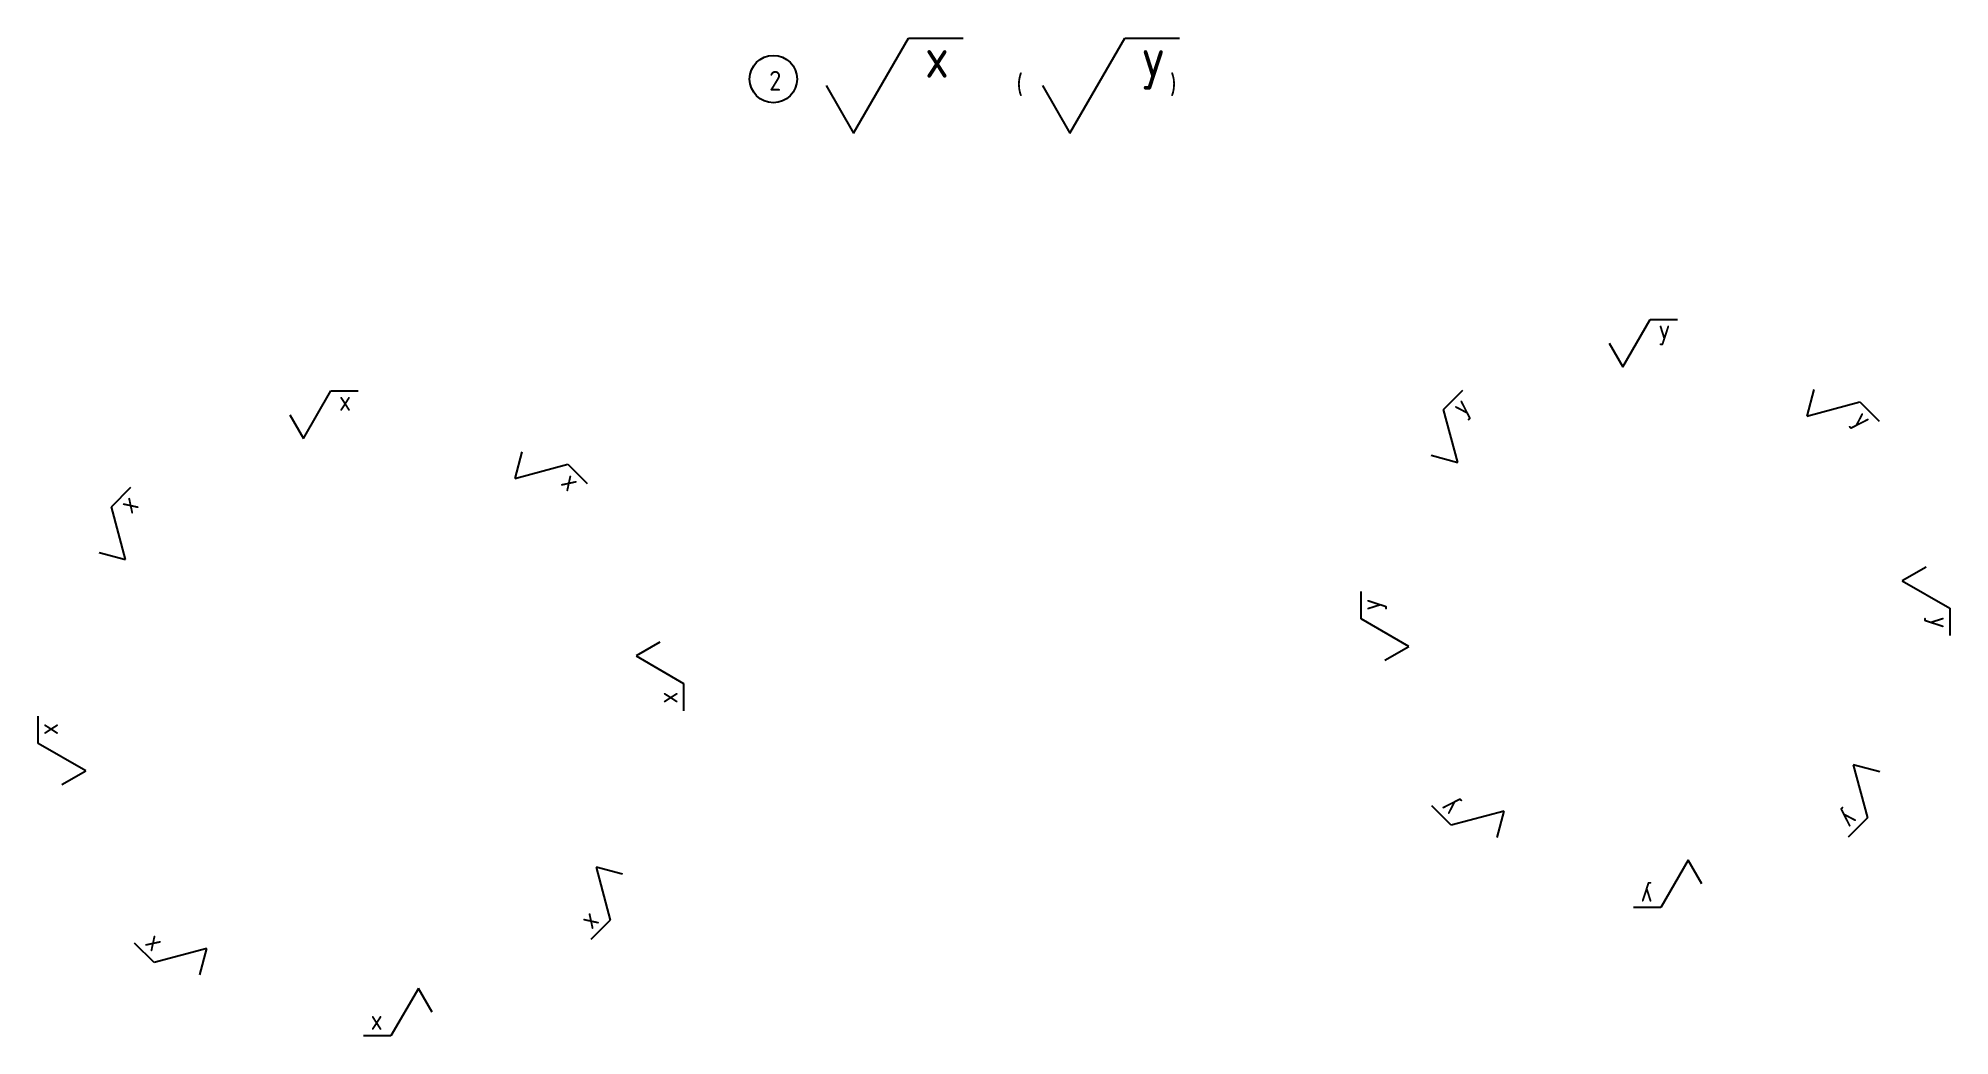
# Model space of a CAD drawing. Header units: millimetres. Extents: x 0 to 1314, y 0 to 614.
# Drawn here: x 511.7 to 753.5, y 487.6 to 613.9 of the extents above; entities that cross this region are included whole.
import ezdxf

# ---------------------------------------------------------------- set-up
doc = ezdxf.new("R2010")
doc.units = ezdxf.units.MM
doc.layers.add('가는실선', color=1, linetype='Continuous')
doc.layers.add('외형선', color=3, linetype='Continuous')
doc.styles.get("Standard").update_dxf_attribs({"font": 'isocp.shx', "bigfont": 'whgtxt.shx'})

msp = doc.modelspace()

# ---------------------------------------------------------------- texts
at = {"layer": '가는실선', "insert": (716.607, 578.254), "char_height": 2.5, "attachment_point": 1}
msp.add_mtext_dynamic_manual_height_columns('y', width=3.73677, gutter_width=12.5, heights=[0], dxfattribs=at)
at = {"layer": '가는실선', "char_height": 2.5, "attachment_point": 1}
for insert, rotation in [((690.189, 567.611), 45), ((742.813, 567.099), 315), ((679.035, 541.405), 90), ((753.456, 540.681), 270), ((689.677, 514.987), 135), ((742.301, 514.475), 225), ((715.883, 503.833), 180)]:
    msp.add_mtext_dynamic_manual_height_columns('y', width=3.73677, gutter_width=12.5, heights=[0], dxfattribs=dict(at, insert=insert, rotation=rotation))
at = {"layer": '외형선'}
for s, width, gutter_width, insert, char_height, attachment_point in [('x', 7.47354, 25, (623.855, 613.857), 5, 1), ('y', 7.47354, 25, (651.208, 613.857), 5, 1), ('2', 8.25969, 12.5, (604.164, 609.719), 2.5, 1), ('  (             )', 38.0096, 12.5, (632.568, 607.897), 2.5, 4), ('x', 3.73677, 12.5, (549.775, 569.212), 2.5, 1)]:
    msp.add_mtext_dynamic_manual_height_columns(s, width=width, gutter_width=gutter_width, heights=[0], dxfattribs=dict(at, insert=insert, char_height=char_height, attachment_point=attachment_point))
at = {"layer": '외형선', "char_height": 2.5, "attachment_point": 1}
for insert, rotation in [((579.433, 559.212), 315), ((521.733, 555.311), 45), ((593.334, 531.17), 270), ((511.733, 525.653), 90), ((583.334, 501.512), 225), ((525.634, 497.611), 135), ((555.292, 487.611), 180)]:
    msp.add_mtext_dynamic_manual_height_columns('x', width=3.73677, gutter_width=12.5, heights=[0], dxfattribs=dict(at, insert=insert, rotation=rotation))

# ---------------------------------------------------------------- linework, layer by layer
at = {"layer": '가는실선'}
for p, q in [((712.098, 572.254), (715.562, 578.254)), ((715.562, 578.254), (719.026, 578.254)), ((710.366, 575.254), (712.098, 572.254)), ((689.45, 566.872), (691.9, 569.321)), ((736.278, 569.391), (735.382, 566.045)), ((691.243, 560.18), (689.45, 566.872)), ((735.382, 566.045), (742.074, 567.838)), ((742.074, 567.838), (744.523, 565.388)), ((687.897, 561.076), (691.243, 560.18)), ((750.456, 546.922), (747.456, 545.19)), ((747.456, 545.19), (753.456, 541.726)), ((679.035, 540.36), (679.035, 543.824)), ((753.456, 541.726), (753.456, 538.262)), ((685.035, 536.896), (679.035, 540.36)), ((682.035, 535.164), (685.035, 536.896)), ((744.593, 521.01), (741.247, 521.906)), ((741.247, 521.906), (743.04, 515.214)), ((690.416, 514.248), (687.967, 516.698)), ((697.108, 516.041), (690.416, 514.248)), ((696.212, 512.695), (697.108, 516.041)), ((743.04, 515.214), (740.59, 512.765)), ((720.392, 509.833), (716.928, 503.833)), ((722.124, 506.833), (720.392, 509.833)), ((716.928, 503.833), (713.464, 503.833))]:
    msp.add_line(p, q, dxfattribs=at)
at = {"layer": '외형선'}
for p, q in [((614.836, 601.857), (621.764, 613.857)), ((621.764, 613.857), (628.692, 613.857)), ((642.189, 601.857), (649.118, 613.857)), ((649.118, 613.857), (656.046, 613.857)), ((611.372, 607.857), (614.836, 601.857)), ((638.725, 607.857), (642.189, 601.857)), ((545.266, 563.212), (548.73, 569.212)), ((548.73, 569.212), (552.194, 569.212)), ((543.534, 566.212), (545.266, 563.212)), ((572.899, 561.504), (572.002, 558.158)), ((572.002, 558.158), (578.694, 559.951)), ((578.694, 559.951), (581.144, 557.501)), ((520.994, 554.572), (523.443, 557.022)), ((522.787, 547.88), (520.994, 554.572)), ((519.441, 548.777), (522.787, 547.88)), ((590.334, 537.411), (587.334, 535.679)), ((587.334, 535.679), (593.334, 532.215)), ((593.334, 532.215), (593.334, 528.751)), ((511.733, 524.608), (511.733, 528.072)), ((517.733, 521.144), (511.733, 524.608)), ((514.733, 519.412), (517.733, 521.144)), ((585.626, 508.046), (582.28, 508.943)), ((582.28, 508.943), (584.073, 502.251)), ((584.073, 502.251), (581.623, 499.801)), ((526.373, 496.872), (523.923, 499.321)), ((533.065, 498.665), (526.373, 496.872)), ((532.168, 495.319), (533.065, 498.665)), ((559.801, 493.611), (556.337, 487.611)), ((561.533, 490.611), (559.801, 493.611)), ((556.337, 487.611), (552.873, 487.611))]:
    msp.add_line(p, q, dxfattribs=at)
msp.add_circle((604.696, 608.686), 3, dxfattribs=at)

msp.set_redraw_order([(e.dxf.handle, doc.entitydb.next_handle()) for e in msp.query("TEXT MTEXT ATTDEF DIMENSION ARC_DIMENSION")])  # texts and dimensions are drawn at this point

doc.saveas('drawing.dxf')
